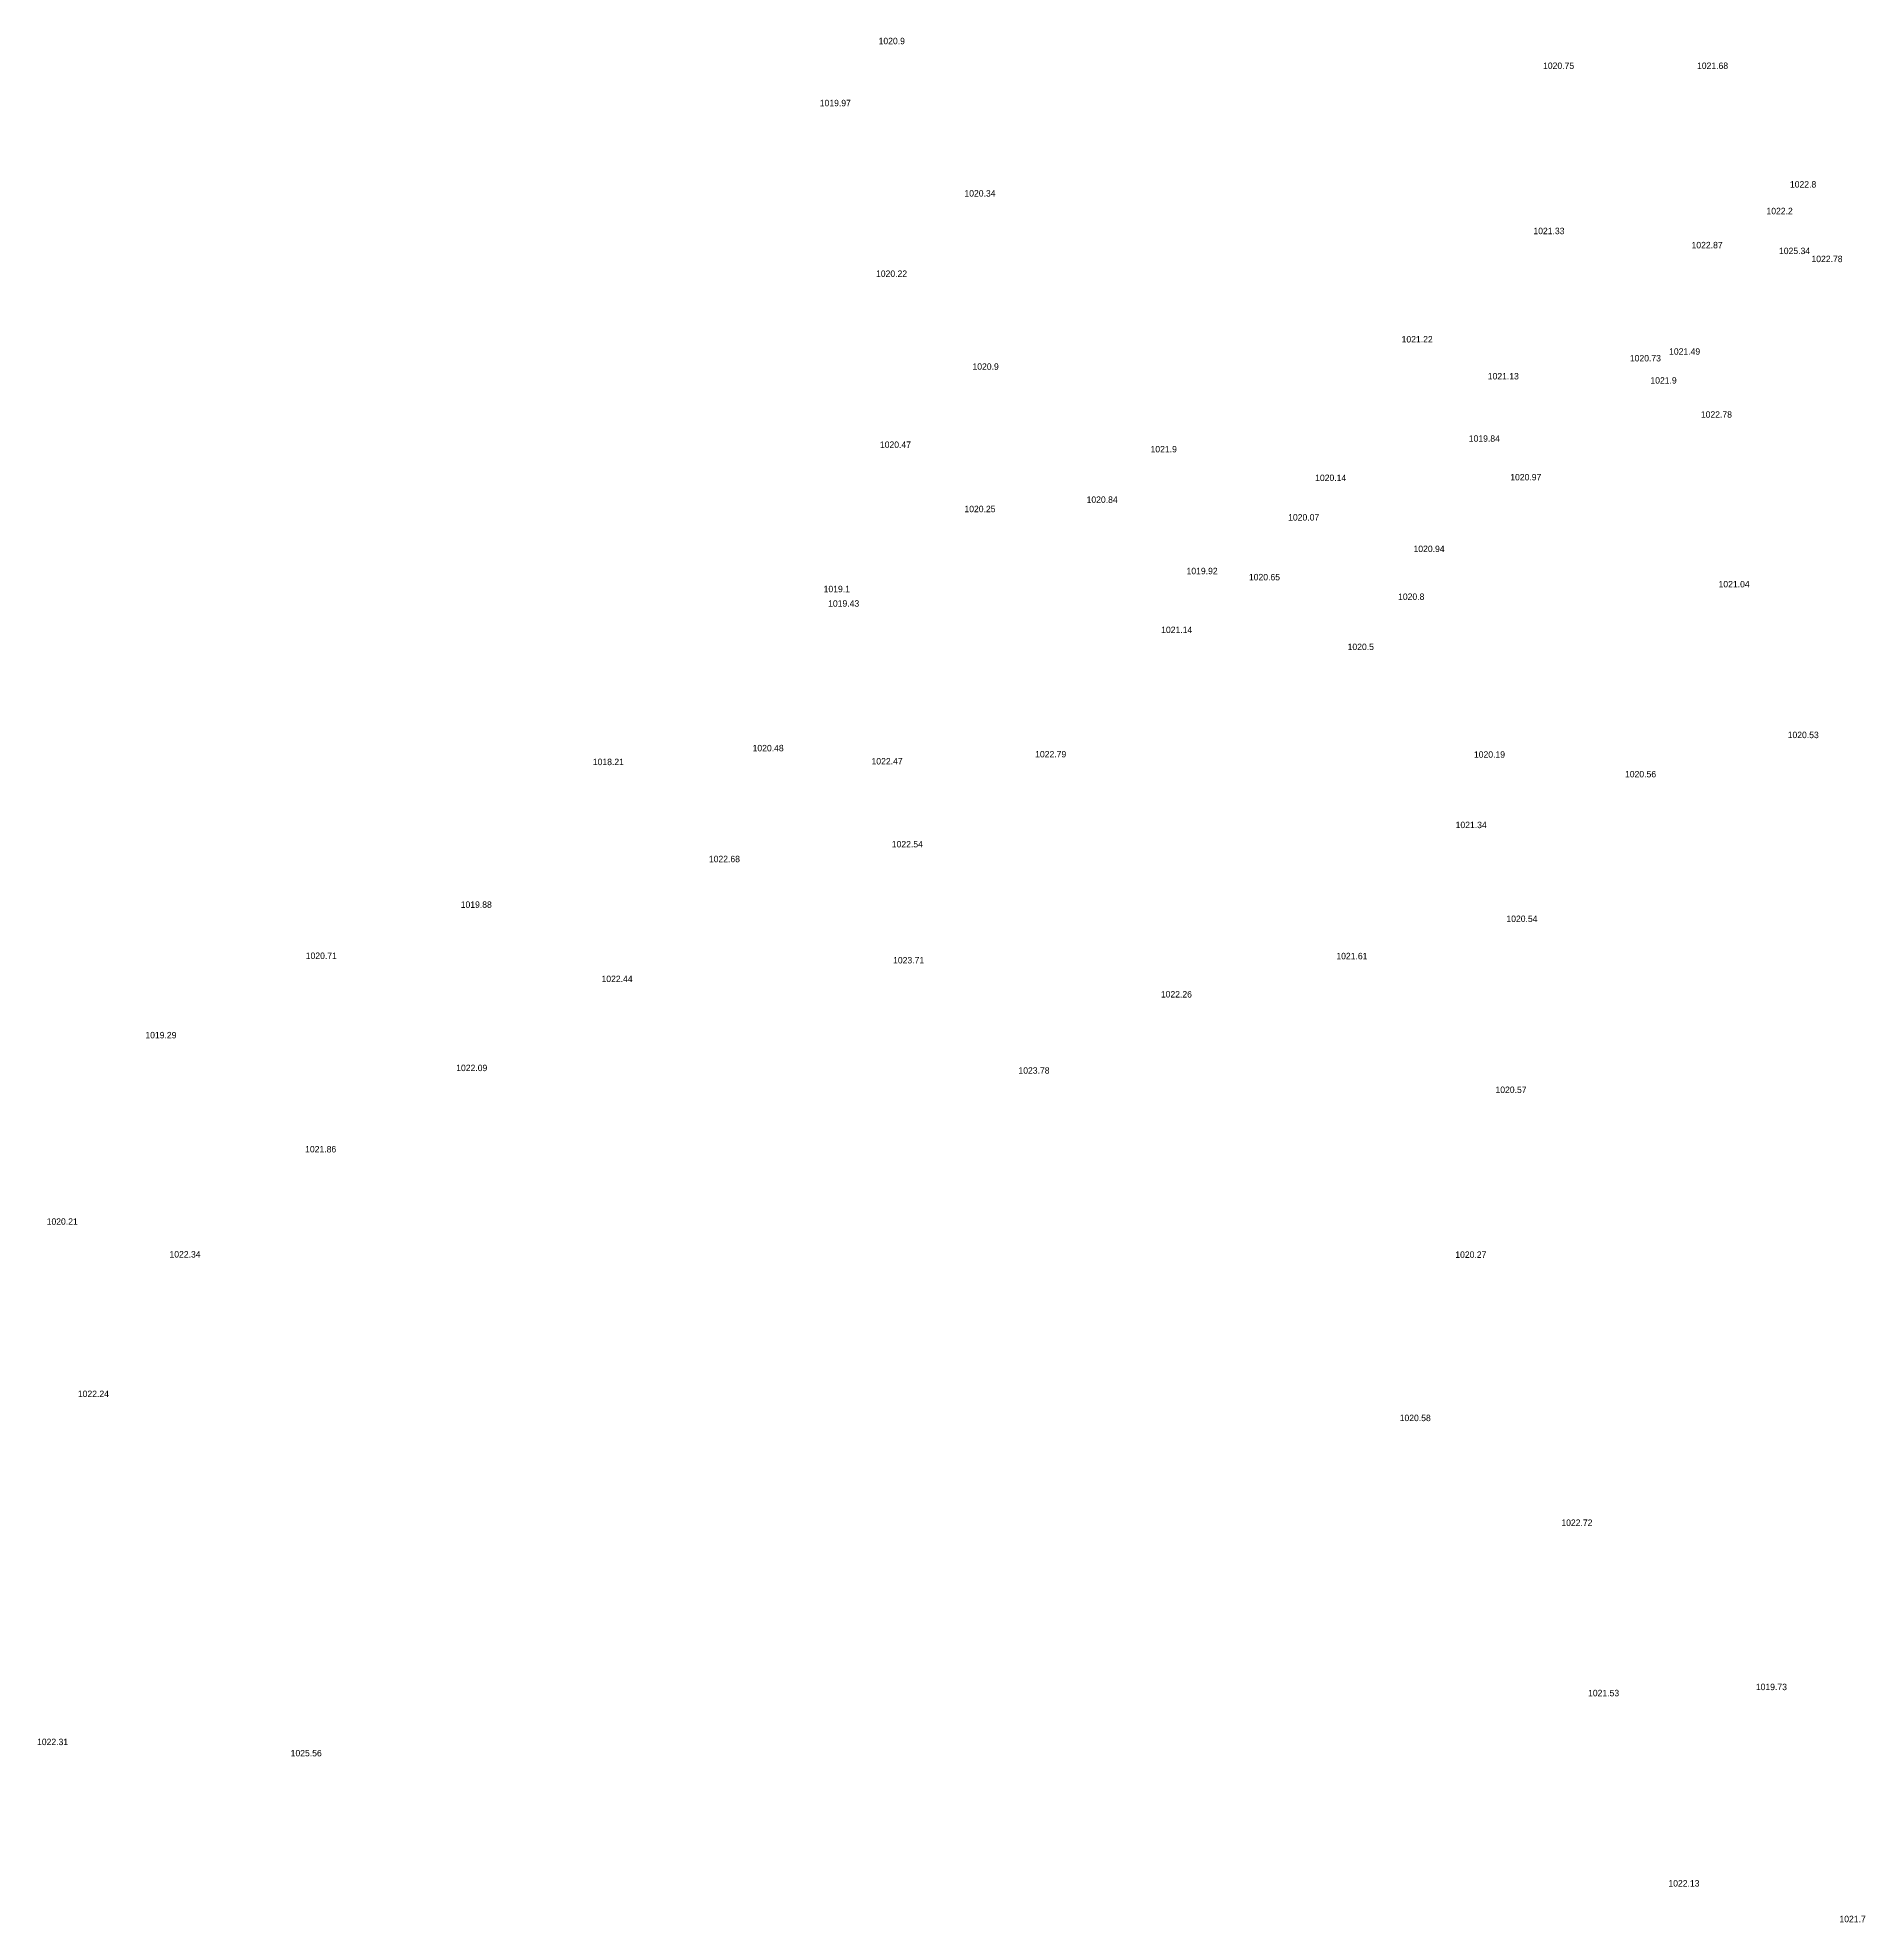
# Model space of a CAD drawing. Header units: inches. Extents: x 628884 to 629912, y 4519174 to 4520145.
# Drawn here: x 629062.8 to 629119.6, y 4519224.6 to 4519283.2 of the extents above; entities that cross this region are included whole.
import ezdxf

# ---------------------------------------------------------------- set-up
doc = ezdxf.new("R2010")
doc.units = ezdxf.units.IN
doc.header["$MEASUREMENT"] = 0

msp = doc.modelspace()

# ---------------------------------------------------------------- texts
for s, p in [('1020.9', (629088.93, 4519282.99, 1020.9)), ('1020.75', (629109.6, 4519282.22, 1020.75)), ('1021.68', (629114.39, 4519282.22, 1021.68)), ('1019.97', (629087.1, 4519281.06, 1019.97)), ('1020.34', (629091.6, 4519278.25, 1020.34)), ('1022.8', (629117.28, 4519278.53, 1022.8)), ('1022.2', (629116.55, 4519277.7, 1022.2)), ('1021.33', (629109.3, 4519277.08, 1021.33)), ('1022.87', (629114.22, 4519276.64, 1022.87)), ('1025.34', (629116.94, 4519276.46, 1025.34)), ('1022.78', (629117.95, 4519276.21, 1022.78)), ('1020.22', (629088.85, 4519275.75, 1020.22)), ('1021.22', (629105.2, 4519273.71, 1021.22)), ('1020.73', (629112.3, 4519273.12, 1020.73)), ('1021.49', (629113.52, 4519273.33, 1021.49)), ('1020.9', (629091.85, 4519272.86, 1020.9)), ('1021.13', (629107.88, 4519272.56, 1021.13)), ('1021.9', (629112.94, 4519272.43, 1021.9)), ('1022.78', (629114.51, 4519271.37, 1022.78)), ('1019.84', (629107.29, 4519270.62, 1019.84)), ('1020.47', (629088.97, 4519270.43, 1020.47)), ('1021.9', (629097.39, 4519270.29, 1021.9)), ('1020.97', (629108.58, 4519269.42, 1020.97)), ('1020.14', (629102.51, 4519269.4, 1020.14)), ('1020.25', (629091.6, 4519268.43, 1020.25)), ('1020.84', (629095.4, 4519268.72, 1020.84)), ('1020.07', (629101.67, 4519268.17, 1020.07)), ('1020.94', (629105.57, 4519267.19, 1020.94)), ('1019.92', (629098.51, 4519266.5, 1019.92)), ('1019.1', (629087.22, 4519265.94, 1019.1)), ('1020.65', (629100.45, 4519266.31, 1020.65)), ('1021.04', (629115.06, 4519266.09, 1021.04)), ('1019.43', (629087.36, 4519265.49, 1019.43)), ('1020.8', (629105.09, 4519265.7, 1020.8)), ('1021.14', (629097.72, 4519264.67, 1021.14)), ('1020.5', (629103.52, 4519264.14, 1020.5)), ('1020.53', (629117.21, 4519261.4, 1020.53)), ('1020.48', (629085.01, 4519260.99, 1020.48)), ('1022.79', (629093.8, 4519260.8, 1022.79)), ('1020.19', (629107.45, 4519260.79, 1020.19)), ('1018.21', (629080.04, 4519260.56, 1018.21)), ('1022.47', (629088.71, 4519260.58, 1022.47)), ('1020.56', (629112.15, 4519260.18, 1020.56)), ('1021.34', (629106.88, 4519258.6, 1021.34)), ('1022.54', (629089.34, 4519258, 1022.54)), ('1022.68', (629083.65, 4519257.54, 1022.68)), ('1019.88', (629075.93, 4519256.12, 1019.88)), ('1020.54', (629108.46, 4519255.68, 1020.54)), ('1020.71', (629071.11, 4519254.53, 1020.71)), ('1023.71', (629089.38, 4519254.39, 1023.71)), ('1021.61', (629103.17, 4519254.52, 1021.61)), ('1022.44', (629080.31, 4519253.81, 1022.44)), ('1022.26', (629097.71, 4519253.33, 1022.26)), ('1019.29', (629066.12, 4519252.06, 1019.29)), ('1022.09', (629075.79, 4519251.04, 1022.09)), ('1023.78', (629093.28, 4519250.96, 1023.78)), ('1020.57', (629108.12, 4519250.36, 1020.57)), ('1021.86', (629071.09, 4519248.51, 1021.86)), ('1020.21', (629063.05, 4519246.26, 1020.21)), ('1022.34', (629066.87, 4519245.24, 1022.34)), ('1020.27', (629106.87, 4519245.23, 1020.27)), ('1022.24', (629064.02, 4519240.9, 1022.24)), ('1020.58', (629105.14, 4519240.15, 1020.58)), ('1022.72', (629110.17, 4519236.89, 1022.72)), ('1021.53', (629111, 4519231.59, 1021.53)), ('1019.73', (629116.22, 4519231.78, 1019.73)), ('1022.31', (629062.75, 4519230.07, 1022.31)), ('1025.56', (629070.64, 4519229.72, 1025.56)), ('1022.13', (629113.5, 4519225.67, 1022.13)), ('1021.7', (629118.82, 4519224.56, 1021.7))]:
    msp.add_text(s, height=0.2).set_placement(p)

doc.saveas('drawing.dxf')
